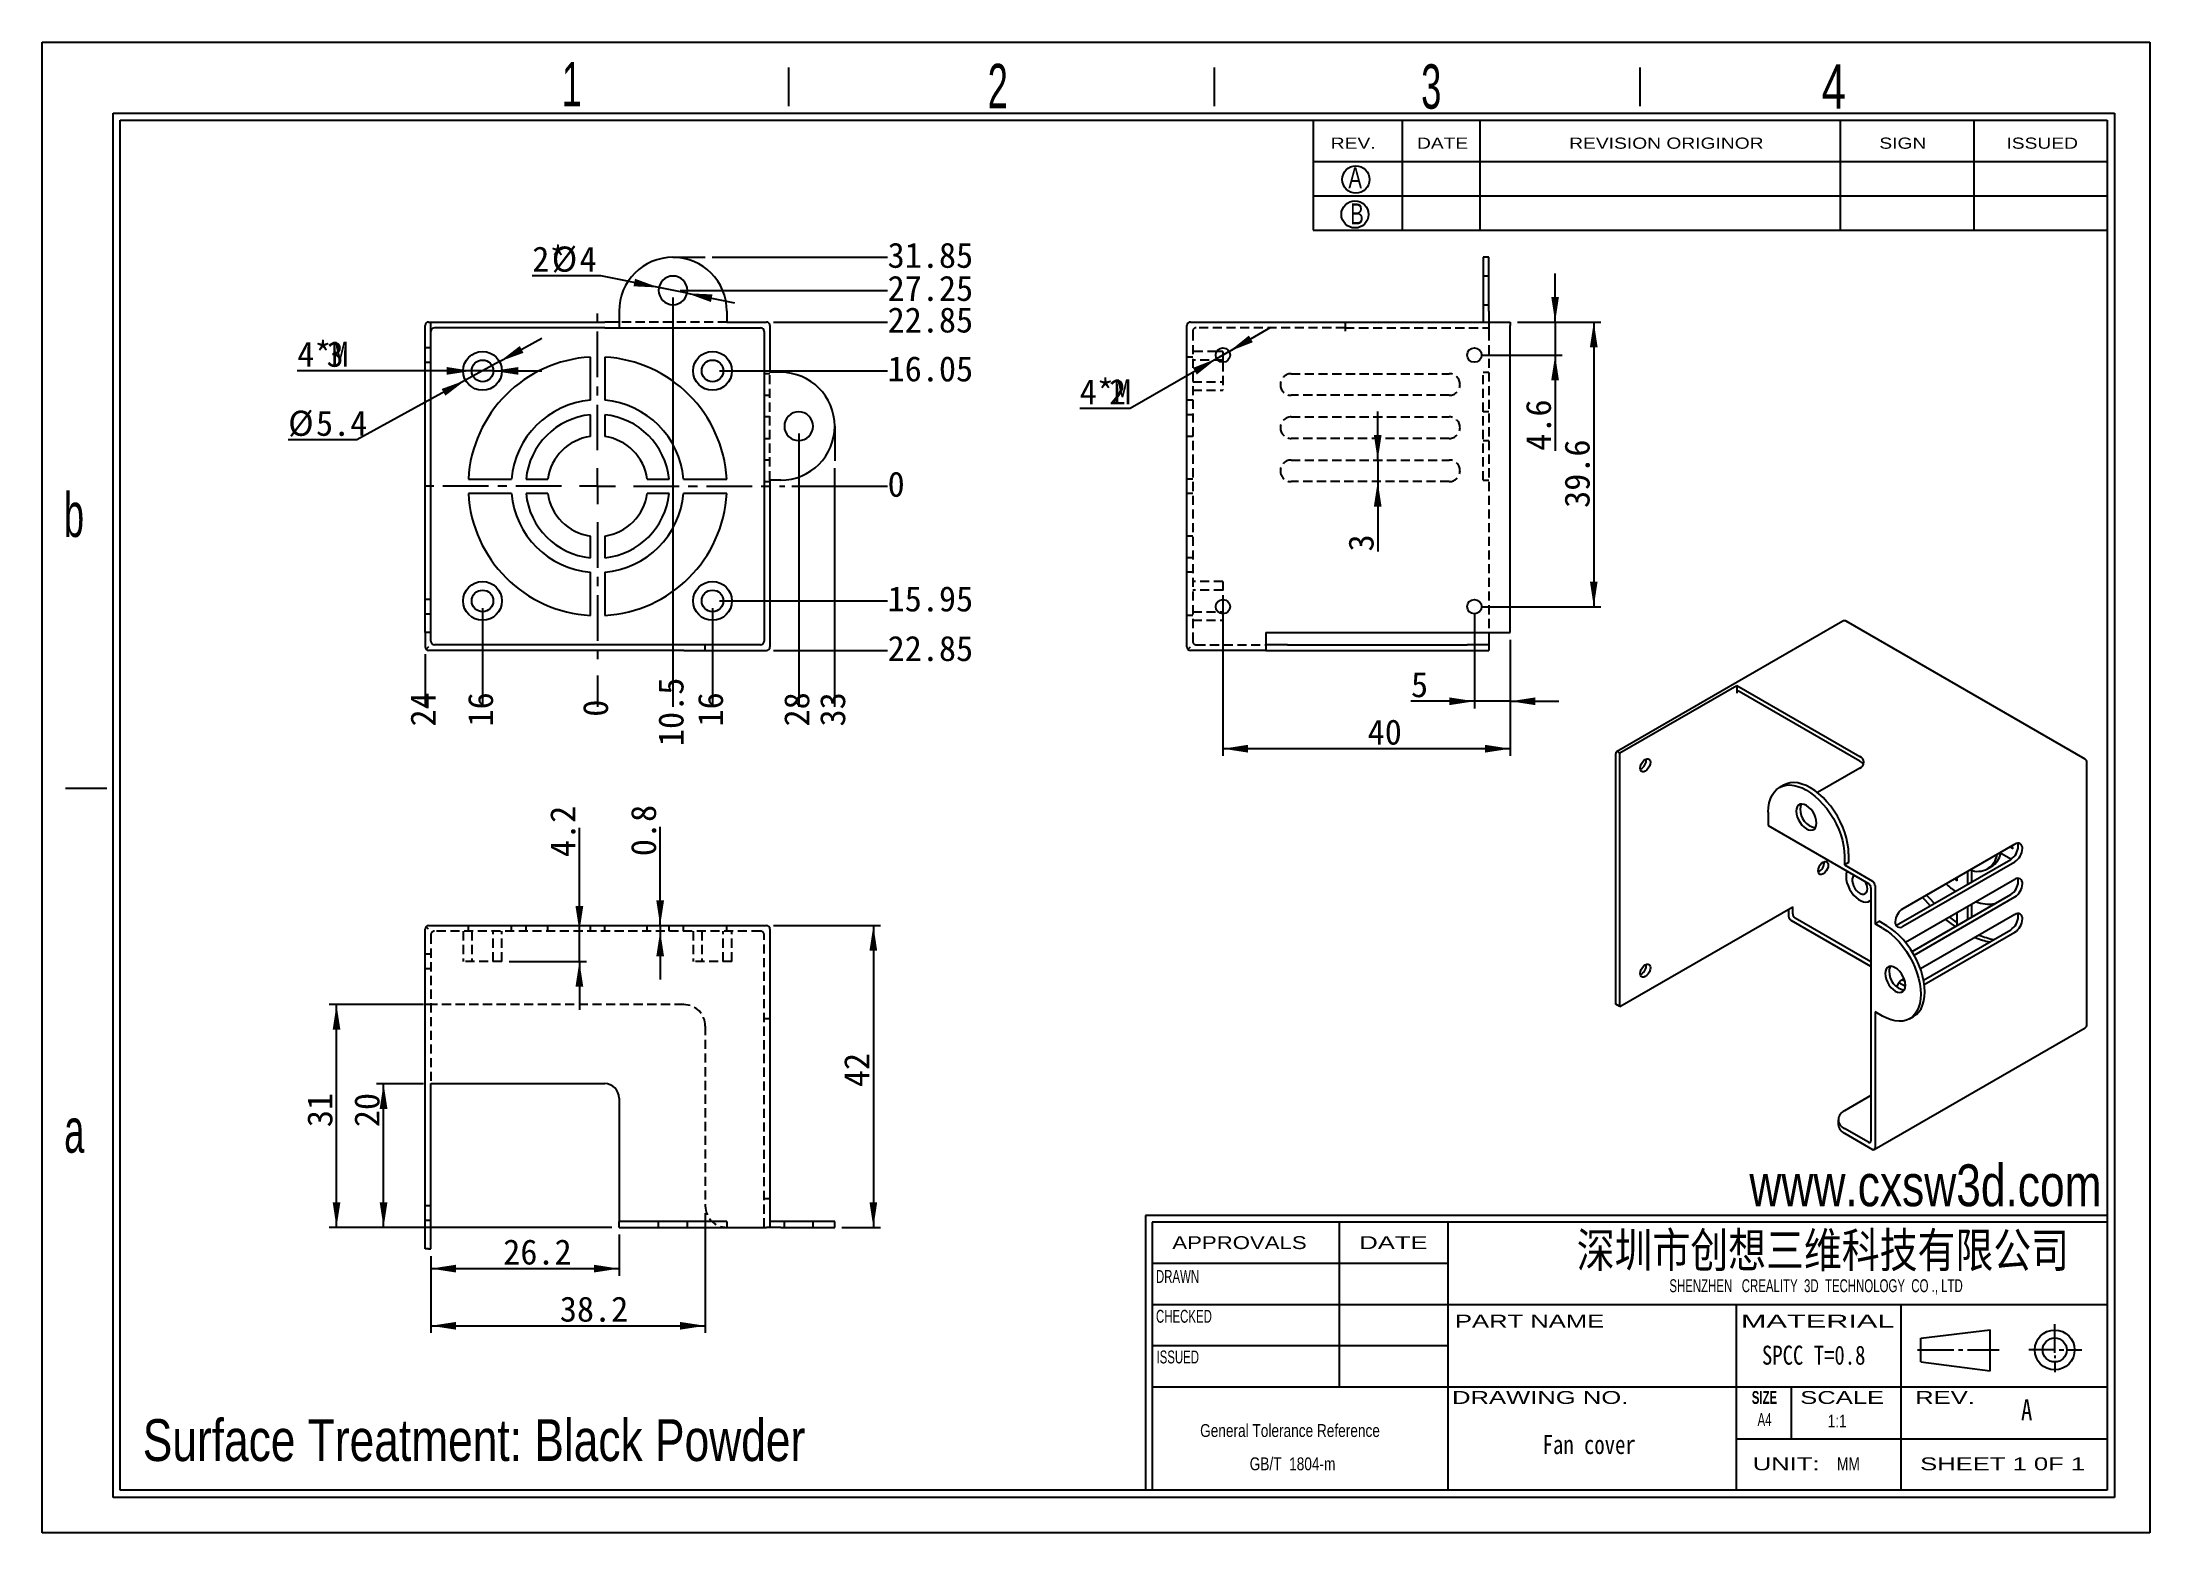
# Model space of a CAD drawing. Extents: x 2 to 295, y 1 to 209.
import ezdxf

# ---------------------------------------------------------------- set-up
doc = ezdxf.new("R2010")
doc.units = 0
for name, pattern in [('SLD-中心线', [34.29, 30.48, -1.27, 1.27, -1.27]), ('SLD-实线', [0]), ('SLD-点画线', [10.16, 6.35, -1.27, 1.27, -1.27]), ('SLD-虚线', [1.905, 1.27, -0.635])]:
    doc.linetypes.add(name, pattern=pattern)
doc.layers.get('0').update_dxf_attribs({"linetype": 'CONTINUOUS'})
for name, color, linetype in [('DIM', 5, 'SLD-实线'), ('SLD-0', 179, 'SLD-实线'), ('中心线', 1, 'SLD-点画线')]:
    doc.layers.add(name, color=color, linetype=linetype)
doc.styles.add('SLDTEXTSTYLE0', font='arial.ttf', dxfattribs={"width": 0.7584})
doc.styles.add('SLDTEXTSTYLE1', font='arial.ttf', dxfattribs={"width": 0.63516})
doc.styles.add('SLDTEXTSTYLE10', font='', dxfattribs={"width": 0.8})
doc.styles.add('SLDTEXTSTYLE11', font='', dxfattribs={"width": 0.67})
doc.styles.add('SLDTEXTSTYLE12', font='')
doc.styles.add('SLDTEXTSTYLE2', font='GOTHIC.TTF', dxfattribs={"width": 0.7304})
doc.styles.add('SLDTEXTSTYLE3', font='GOTHIC.TTF', dxfattribs={"width": 0.61171})
doc.styles.add('SLDTEXTSTYLE4', font='arialbd.ttf', dxfattribs={"width": 0.63516})
doc.styles.add('SLDTEXTSTYLE5', font='arial.ttf', dxfattribs={"width": 1.422})
doc.styles.add('SLDTEXTSTYLE6', font='arial.ttf', dxfattribs={"width": 1.2324})
doc.styles.add('SLDTEXTSTYLE7', font='arial.ttf', dxfattribs={"width": 1.7064})
doc.styles.add('SLDTEXTSTYLE8', font='', dxfattribs={"width": 0.8, "bigfont": 'bigfont'})
doc.styles.add('SLDTEXTSTYLE9', font='', dxfattribs={"width": 0.8})
doc.styles.get('SLDTEXTSTYLE10').set_extended_font_data('宋体', bold=True)
doc.styles.get('SLDTEXTSTYLE11').set_extended_font_data('宋体')
doc.styles.get('SLDTEXTSTYLE12').set_extended_font_data('宋体')
doc.styles.get('SLDTEXTSTYLE8').set_extended_font_data('宋体', bold=True)
doc.styles.get('SLDTEXTSTYLE9').set_extended_font_data('宋体')
doc.dimstyles.new('SLDDIMSTYLE0', dxfattribs={"dimtxt": 3.5, "dimasz": 3.5, "dimexe": 0, "dimexo": 0.0625, "dimgap": 0.875, "dimtad": 0, "dimtih": 1, "dimtoh": 1, "dimdec": 0, "dimrnd": 1e-09, "dimdsep": 46, "dimtxsty": 'SLDTEXTSTYLE11', "dimblk1": 'NONE', "dimblk2": 'NONE', "dimsah": 1, "dimcen": 0.09, "dimadec": 0, "dimazin": 0, "dimtfac": 1, "dimtdec": 0, "dimtofl": 0, "dimtmove": 0, "dimatfit": 3, "dimldrblk": 'NONE', "dimfxl": 0, "dimtolj": 1, "dimtzin": 12, "dimarcsym": 0})
doc.dimstyles.new('SLDDIMSTYLE1', dxfattribs={"dimtxt": 3.5, "dimasz": 3.5, "dimexe": 0, "dimexo": 0.0625, "dimgap": 0.875, "dimtad": 0, "dimtih": 1, "dimtoh": 1, "dimrnd": 1e-09, "dimzin": 12, "dimdsep": 46, "dimtxsty": 'SLDTEXTSTYLE11', "dimblk1": 'NONE', "dimblk2": 'NONE', "dimsah": 1, "dimcen": 0.09, "dimadec": 0, "dimazin": 0, "dimtfac": 1, "dimtofl": 0, "dimtmove": 0, "dimatfit": 3, "dimldrblk": 'NONE', "dimfxl": 0, "dimtolj": 1, "dimtzin": 12, "dimarcsym": 0})
doc.dimstyles.new('SLDDIMSTYLE2', dxfattribs={"dimtxt": 3.5, "dimasz": 3.5, "dimexe": 0, "dimexo": 0.0625, "dimgap": 0.875, "dimtad": 0, "dimtih": 1, "dimtoh": 1, "dimrnd": 1e-09, "dimzin": 12, "dimdsep": 46, "dimtxsty": 'SLDTEXTSTYLE11', "dimsah": 1, "dimcen": 0, "dimadec": 0, "dimazin": 0, "dimtfac": 1, "dimtmove": 0, "dimatfit": 3, "dimfxl": 0, "dimtolj": 1, "dimtzin": 12, "dimarcsym": 0})
doc.dimstyles.new('SLDDIMSTYLE3', dxfattribs={"dimtxt": 3.5, "dimasz": 3.5, "dimexe": 0, "dimexo": 0.0625, "dimgap": 0.875, "dimtad": 0, "dimtih": 1, "dimtoh": 1, "dimrnd": 1e-09, "dimzin": 12, "dimdsep": 46, "dimtxsty": 'SLDTEXTSTYLE11', "dimsah": 1, "dimcen": 0, "dimadec": 0, "dimazin": 0, "dimtfac": 1, "dimtmove": 0, "dimatfit": 3, "dimfxl": 0, "dimtolj": 1, "dimtzin": 12, "dimarcsym": 0})
doc.dimstyles.new('SLDDIMSTYLE4', dxfattribs={"dimtxt": 3.5, "dimasz": 3.5, "dimexe": 0, "dimexo": 0.0625, "dimgap": 0.875, "dimtad": 2, "dimrnd": 1e-09, "dimzin": 12, "dimdsep": 46, "dimtxsty": 'SLDTEXTSTYLE11', "dimsah": 1, "dimcen": 0.09, "dimadec": 0, "dimazin": 0, "dimtfac": 1, "dimtmove": 0, "dimatfit": 0, "dimfxl": 0, "dimtolj": 1, "dimtzin": 12, "dimarcsym": 0})
doc.dimstyles.new('SLDDIMSTYLE5', dxfattribs={"dimtxt": 3.5, "dimasz": 3.5, "dimexe": 0, "dimexo": 0.0625, "dimgap": 0.875, "dimtad": 2, "dimrnd": 1e-09, "dimzin": 12, "dimdsep": 46, "dimtxsty": 'SLDTEXTSTYLE11', "dimsah": 1, "dimcen": 0.09, "dimadec": 0, "dimazin": 0, "dimtfac": 1, "dimtofl": 0, "dimtmove": 0, "dimatfit": 3, "dimfxl": 0, "dimtolj": 1, "dimtzin": 12, "dimarcsym": 0})
doc.dimstyles.new('SLDDIMSTYLE6', dxfattribs={"dimtxt": 3.5, "dimasz": 3.5, "dimexe": 0, "dimexo": 0.0625, "dimgap": 0.875, "dimtad": 2, "dimrnd": 1e-09, "dimdsep": 46, "dimtxsty": 'SLDTEXTSTYLE11', "dimsah": 1, "dimcen": 0.09, "dimadec": 0, "dimazin": 0, "dimtfac": 1, "dimtmove": 0, "dimatfit": 0, "dimfxl": 0, "dimtolj": 1, "dimtzin": 12, "dimarcsym": 0})

msp = doc.modelspace()

# ---------------------------------------------------------------- texts
at = {"layer": 'SLD-0'}
for s, insert, char_height, attachment_point, style in [('1', (74.111, 205.899), 6.172, 1, 'SLDTEXTSTYLE3'), ('2', (133.388, 205.655), 6.172, 1, 'SLDTEXTSTYLE3'), ('3', (193.707, 205.593), 6.172, 1, 'SLDTEXTSTYLE3'), ('4', (249.441, 205.587), 6.172, 1, 'SLDTEXTSTYLE2'), ('A', (183.578, 191.252), 2.903, 1, 'SLDTEXTSTYLE2'), ('B', (183.832, 186.237), 2.903, 1, 'SLDTEXTSTYLE2'), ('b', (4.835, 146.019), 6.172, 1, 'SLDTEXTSTYLE3'), ('a', (4.88, 60.351), 6.172, 1, 'SLDTEXTSTYLE3'), ('深圳市创想三维科技有限公司', (249.607, 43.039), 4.82808, 2, 'SLDTEXTSTYLE8'), ('SPCC T=0.8', (248.331, 27.336), 2.6458, 2, 'SLDTEXTSTYLE10'), ('A', (277.178, 19.854), 2.91, 1, 'SLDTEXTSTYLE9'), ('Fan cover', (217.087, 14.902), 2.6458, 2, 'SLDTEXTSTYLE10')]:
    msp.add_mtext(s, dxfattribs=dict(at, insert=insert, char_height=char_height, attachment_point=attachment_point, style=style))
at = {"layer": 'SLD-0', "color": 179}
for s, insert, char_height, attachment_point, style in [('REV.', (181.129, 195.4), 1.5536, 1, 'SLDTEXTSTYLE6'), ('DATE', (193.126, 195.4), 1.5536, 1, 'SLDTEXTSTYLE6'), ('REVISION ORIGINOR', (214.308, 195.4), 1.55363, 1, 'SLDTEXTSTYLE6'), ('SIGN', (257.466, 195.4), 1.5536, 1, 'SLDTEXTSTYLE6'), ('ISSUED', (275.148, 195.4), 1.5536, 1, 'SLDTEXTSTYLE6'), ('APPROVALS', (168.427, 42.563), 1.7927, 2, 'SLDTEXTSTYLE6'), ('DATE', (189.85, 42.563), 1.7927, 2, 'SLDTEXTSTYLE5'), ('DRAWN', (159.804, 37.853), 1.7927, 2, 'SLDTEXTSTYLE1'), ('SHENZHEN   CREALITY  3D  TECHNOLOGY  CO ., LTD', (248.66, 36.569), 1.79265, 2, 'SLDTEXTSTYLE1'), ('CHECKED', (160.696, 32.315), 1.7927, 2, 'SLDTEXTSTYLE1'), ('PART NAME', (208.794, 31.645), 1.7927, 2, 'SLDTEXTSTYLE5'), ('MATERIAL', (248.88, 31.645), 1.7927, 2, 'SLDTEXTSTYLE7'), ('ISSUED', (159.837, 26.654), 1.7927, 2, 'SLDTEXTSTYLE1'), ('DRAWING NO.', (210.268, 21.022), 1.79265, 2, 'SLDTEXTSTYLE5'), ('SIZE', (241.479, 21.022), 1.7927, 2, 'SLDTEXTSTYLE4'), ('SCALE', (252.289, 21.022), 1.7927, 2, 'SLDTEXTSTYLE5'), ('REV.', (266.61, 21.022), 1.7927, 2, 'SLDTEXTSTYLE5'), ('A4', (241.49, 17.953), 1.7927, 2, 'SLDTEXTSTYLE1'), ('1:1', (251.596, 17.745), 1.7927, 2, 'SLDTEXTSTYLE0'), ('UNIT:', (244.499, 11.791), 1.7927, 2, 'SLDTEXTSTYLE5'), ('MM', (253.161, 11.791), 1.7927, 2, 'SLDTEXTSTYLE0'), ('SHEET 1 0F 1', (274.62, 11.791), 1.79265, 2, 'SLDTEXTSTYLE5')]:
    msp.add_mtext(s, dxfattribs=dict(at, insert=insert, char_height=char_height, attachment_point=attachment_point, style=style))
at = {"layer": 'SLD-0', "color": 5, "char_height": 5.82083, "attachment_point": 1, "style": 'SLDTEXTSTYLE0'}
for s, insert in [('www.cxsw3d.com', (239.388, 52.556)), ('Surface Treatment: Black Powder', (15.809, 17.106))]:
    msp.add_mtext(s, dxfattribs=dict(at, insert=insert))

# ---------------------------------------------------------------- blocks, each defined once
blk = doc.blocks.new('SW_NOTE_0')
at = {"layer": 'SLD-0', "color": 0, "char_height": 1.7927, "attachment_point": 2, "style": 'SLDTEXTSTYLE0'}
for s, insert in [('General Tolerance Reference ', (13.02, 2.31)), (' GB/T  1804-m', (13.11, -2.32))]:
    blk.add_mtext(s, dxfattribs=dict(at, insert=insert))
blk = doc.blocks.new('_D')
at = {"layer": 'DIM'}
blk.add_line((106.15, 146.89), (119.46, 146.89), dxfattribs=at)
at = {"layer": 'DIM', "insert": (119.46, 148.93), "char_height": 3.5, "attachment_point": 1, "style": 'SLDTEXTSTYLE12'}
blk.add_mtext('0', dxfattribs=at)
blk = doc.blocks.new('_NONE')
blk = doc.blocks.new('_D_1')
at = {"layer": 'DIM'}
blk.add_line((96.09, 130.94), (119.46, 130.94), dxfattribs=at)
at = {"layer": 'DIM', "insert": (119.46, 132.98), "char_height": 3.5, "attachment_point": 1, "style": 'SLDTEXTSTYLE12'}
blk.add_mtext('15.95', dxfattribs=at)
blk = doc.blocks.new('_D_2')
at = {"layer": 'DIM'}
blk.add_line((103.59, 124.04), (119.46, 124.04), dxfattribs=at)
at = {"layer": 'DIM', "insert": (119.46, 126.08), "char_height": 3.5, "attachment_point": 1, "style": 'SLDTEXTSTYLE12'}
blk.add_mtext('22.85', dxfattribs=at)
blk = doc.blocks.new('_D_3')
at = {"layer": 'DIM'}
blk.add_line((96.09, 162.94), (119.46, 162.94), dxfattribs=at)
at = {"layer": 'DIM', "insert": (119.46, 164.98), "char_height": 3.5, "attachment_point": 1, "style": 'SLDTEXTSTYLE12'}
blk.add_mtext('16.05', dxfattribs=at)
blk = doc.blocks.new('_D_4')
at = {"layer": 'DIM'}
blk.add_line((103.59, 169.74), (119.46, 169.74), dxfattribs=at)
at = {"layer": 'DIM', "insert": (119.46, 171.78), "char_height": 3.5, "attachment_point": 1, "style": 'SLDTEXTSTYLE12'}
blk.add_mtext('22.85', dxfattribs=at)
blk = doc.blocks.new('_D_5')
at = {"layer": 'DIM'}
blk.add_line((90.59, 174.14), (119.46, 174.14), dxfattribs=at)
at = {"layer": 'DIM', "insert": (119.46, 176.18), "char_height": 3.5, "attachment_point": 1, "style": 'SLDTEXTSTYLE12'}
blk.add_mtext('27.25', dxfattribs=at)
blk = doc.blocks.new('_D_6')
at = {"layer": 'DIM'}
blk.add_line((95.05, 178.74), (119.46, 178.74), dxfattribs=at)
at = {"layer": 'DIM', "insert": (119.46, 180.78), "char_height": 3.5, "attachment_point": 1, "style": 'SLDTEXTSTYLE12'}
blk.add_mtext('31.85', dxfattribs=at)
blk = doc.blocks.new('_D_7')
at = {"layer": 'DIM'}
blk.add_line((79.09, 120.57), (79.09, 116.19), dxfattribs=at)
at = {"layer": 'DIM', "insert": (77.06, 114.83), "char_height": 3.5, "attachment_point": 1, "rotation": 90, "style": 'SLDTEXTSTYLE12'}
blk.add_mtext('0', dxfattribs=at)
blk = doc.blocks.new('_D_8')
at = {"layer": 'DIM'}
blk.add_line((89.59, 173.14), (89.59, 116.19), dxfattribs=at)
at = {"layer": 'DIM', "insert": (87.56, 110.74), "char_height": 3.5, "attachment_point": 1, "rotation": 90, "style": 'SLDTEXTSTYLE12'}
blk.add_mtext('10.5', dxfattribs=at)
blk = doc.blocks.new('_D_9')
at = {"layer": 'DIM'}
blk.add_line((95.09, 129.94), (95.09, 116.19), dxfattribs=at)
at = {"layer": 'DIM', "insert": (93.06, 113.47), "char_height": 3.5, "attachment_point": 1, "rotation": 90, "style": 'SLDTEXTSTYLE12'}
blk.add_mtext('16', dxfattribs=at)
blk = doc.blocks.new('_D_10')
at = {"layer": 'DIM'}
blk.add_line((107.09, 154.24), (107.09, 116.19), dxfattribs=at)
at = {"layer": 'DIM', "insert": (105.06, 113.47), "char_height": 3.5, "attachment_point": 1, "rotation": 90, "style": 'SLDTEXTSTYLE12'}
blk.add_mtext('28', dxfattribs=at)
blk = doc.blocks.new('_D_11')
at = {"layer": 'DIM'}
blk.add_line((112.09, 149.42), (112.09, 116.19), dxfattribs=at)
at = {"layer": 'DIM', "insert": (110.06, 113.47), "char_height": 3.5, "attachment_point": 1, "rotation": 90, "style": 'SLDTEXTSTYLE12'}
blk.add_mtext('33', dxfattribs=at)
blk = doc.blocks.new('_D_12')
at = {"layer": 'DIM'}
blk.add_line((63.09, 129.94), (63.09, 116.19), dxfattribs=at)
at = {"layer": 'DIM', "insert": (61.06, 113.47), "char_height": 3.5, "attachment_point": 1, "rotation": 90, "style": 'SLDTEXTSTYLE12'}
blk.add_mtext('16', dxfattribs=at)
blk = doc.blocks.new('_D_13')
at = {"layer": 'DIM'}
blk.add_line((55.09, 123.54), (55.09, 116.19), dxfattribs=at)
at = {"layer": 'DIM', "insert": (53.06, 113.47), "char_height": 3.5, "attachment_point": 1, "rotation": 90, "style": 'SLDTEXTSTYLE12'}
blk.add_mtext('24', dxfattribs=at)
blk = doc.blocks.new('_D_14')
at = {"layer": 'DIM'}
for p, q in [((44.34, 162.94), (37.31, 162.94)), ((61.59, 162.94), (44.34, 162.94)), ((64.59, 162.94), (61.59, 162.94)), ((64.59, 162.94), (71.33, 162.94))]:
    blk.add_line(p, q, dxfattribs=at)
for points in [[(61.59, 162.94), (58.09, 163.48), (58.09, 162.4)], [(64.59, 162.94), (68.09, 162.4), (68.09, 163.48)]]:
    blk.add_solid(points, dxfattribs=at)
at = {"layer": 'DIM', "char_height": 3.5, "attachment_point": 1, "style": 'SLDTEXTSTYLE12'}
for s, insert in [('4*M', (37.31, 167.01)), ('3', (41.39, 167.01))]:
    blk.add_mtext(s, dxfattribs=dict(at, insert=insert))
blk = doc.blocks.new('_D_15')
at = {"layer": 'DIM'}
for p, q in [((65.46, 164.24), (71.36, 167.48)), ((60.73, 161.64), (45.6, 153.34)), ((65.46, 164.24), (60.73, 161.64)), ((45.6, 153.34), (36.05, 153.34))]:
    blk.add_line(p, q, dxfattribs=at)
for points in [[(65.46, 164.24), (68.79, 165.45), (68.27, 166.4)], [(60.73, 161.64), (57.4, 160.43), (57.92, 159.49)]]:
    blk.add_solid(points, dxfattribs=at)
at = {"layer": 'DIM', "char_height": 3.5, "attachment_point": 1, "style": 'SLDTEXTSTYLE12'}
for s, insert in [('%%c', (36.05, 157.41)), ('5.4', (39.92, 157.41))]:
    blk.add_mtext(s, dxfattribs=dict(at, insert=insert))
blk = doc.blocks.new('_D_16')
at = {"layer": 'DIM'}
for p, q in [((79.55, 176.18), (70.01, 176.18)), ((87.63, 174.54), (79.55, 176.18)), ((91.55, 173.74), (87.63, 174.54)), ((91.55, 173.74), (98.15, 172.4))]:
    blk.add_line(p, q, dxfattribs=at)
blk.add_arc((89.59, 174.14), 2, 321.9561, 333.4349, dxfattribs=at)
for points in [[(87.63, 174.54), (84.31, 175.76), (84.1, 174.71)], [(91.55, 173.74), (94.88, 172.52), (95.09, 173.58)]]:
    blk.add_solid(points, dxfattribs=at)
at = {"layer": 'DIM', "char_height": 3.5, "attachment_point": 1, "style": 'SLDTEXTSTYLE12'}
for s, insert in [('2*', (70.01, 180.25)), ('%%c', (72.73, 180.25)), ('4', (76.6, 180.25))]:
    blk.add_mtext(s, dxfattribs=dict(at, insert=insert))
blk = doc.blocks.new('SW_CENTERMARKSYMBOL_0')
at = {"layer": '中心线', "color": 0}
for p, q in [((0, 5), (0, 24.43)), ((-5, 0), (-25.01, 0)), ((0, 0), (-2.5, 0)), ((0, 0), (0, 2.5)), ((0, 0), (0, -2.5)), ((0, 0), (2.5, 0)), ((5, 0), (26.06, 0)), ((0, -5), (0, -25.32))]:
    blk.add_line(p, q, dxfattribs=at)
blk = doc.blocks.new('_D_17')
at = {"layer": 'DIM'}
for p, q in [((212.35, 169.74), (212.35, 176.47)), ((207.11, 169.74), (213.35, 169.74)), ((212.35, 169.74), (212.35, 165.14)), ((202.11, 165.14), (213.35, 165.14)), ((212.35, 165.14), (212.35, 151.83))]:
    blk.add_line(p, q, dxfattribs=at)
for points in [[(212.35, 169.74), (212.88, 173.24), (211.81, 173.24)], [(212.35, 165.14), (211.81, 161.64), (212.88, 161.64)]]:
    blk.add_solid(points, dxfattribs=at)
at = {"layer": 'DIM', "insert": (208.27, 151.83), "char_height": 3.5, "attachment_point": 1, "rotation": 90, "style": 'SLDTEXTSTYLE12'}
blk.add_mtext('4.6', dxfattribs=at)
blk = doc.blocks.new('_D_18')
at = {"layer": 'DIM'}
for p, q in [((207.11, 169.74), (218.73, 169.74)), ((217.73, 169.74), (217.73, 130.14)), ((202.11, 130.14), (218.73, 130.14))]:
    blk.add_line(p, q, dxfattribs=at)
for points in [[(217.73, 169.74), (217.19, 166.24), (218.26, 166.24)], [(217.73, 130.14), (218.26, 133.64), (217.19, 133.64)]]:
    blk.add_solid(points, dxfattribs=at)
at = {"layer": 'DIM', "insert": (213.65, 143.88), "char_height": 3.5, "attachment_point": 1, "rotation": 90, "style": 'SLDTEXTSTYLE12'}
blk.add_mtext('39.6', dxfattribs=at)
blk = doc.blocks.new('_D_19')
at = {"layer": 'DIM'}
for p, q in [((201.11, 129.14), (201.11, 115.98)), ((206.11, 125.54), (206.11, 115.98)), ((201.11, 116.98), (192.29, 116.98)), ((206.11, 116.98), (201.11, 116.98)), ((206.11, 116.98), (212.85, 116.98))]:
    blk.add_line(p, q, dxfattribs=at)
for points in [[(201.11, 116.98), (197.61, 117.52), (197.61, 116.44)], [(206.11, 116.98), (209.61, 116.44), (209.61, 117.52)]]:
    blk.add_solid(points, dxfattribs=at)
at = {"layer": 'DIM', "insert": (192.29, 121.05), "char_height": 3.5, "attachment_point": 1, "style": 'SLDTEXTSTYLE12'}
blk.add_mtext('5', dxfattribs=at)
blk = doc.blocks.new('_D_20')
at = {"layer": 'DIM'}
for p, q in [((166.11, 129.14), (166.11, 109.38)), ((206.11, 125.54), (206.11, 109.38)), ((206.11, 110.38), (166.11, 110.38))]:
    blk.add_line(p, q, dxfattribs=at)
for points in [[(166.11, 110.38), (169.61, 109.84), (169.61, 110.92)], [(206.11, 110.38), (202.61, 110.92), (202.61, 109.84)]]:
    blk.add_solid(points, dxfattribs=at)
at = {"layer": 'DIM', "insert": (186.26, 114.45), "char_height": 3.5, "attachment_point": 1, "style": 'SLDTEXTSTYLE12'}
blk.add_mtext('40', dxfattribs=at)
blk = doc.blocks.new('_D_21')
at = {"layer": 'DIM'}
for p, q in [((166.98, 165.64), (172.81, 169.01)), ((165.25, 164.64), (153.22, 157.7)), ((166.98, 165.64), (165.25, 164.64)), ((153.22, 157.7), (146.19, 157.7))]:
    blk.add_line(p, q, dxfattribs=at)
for points in [[(166.98, 165.64), (170.28, 166.93), (169.74, 167.86)], [(165.25, 164.64), (161.95, 163.36), (162.49, 162.43)]]:
    blk.add_solid(points, dxfattribs=at)
at = {"layer": 'DIM', "char_height": 3.5, "attachment_point": 1, "style": 'SLDTEXTSTYLE12'}
for s, insert in [('4*M', (146.19, 161.77)), ('2', (150.27, 161.77))]:
    blk.add_mtext(s, dxfattribs=dict(at, insert=insert))
blk = doc.blocks.new('_D_22')
at = {"layer": 'DIM'}
for p, q in [((187.66, 150.54), (187.66, 157.27)), ((187.66, 150.54), (187.66, 147.54)), ((187.66, 147.54), (187.66, 137.82))]:
    blk.add_line(p, q, dxfattribs=at)
for points in [[(187.66, 150.54), (188.2, 154.04), (187.12, 154.04)], [(187.66, 147.54), (187.12, 144.04), (188.2, 144.04)]]:
    blk.add_solid(points, dxfattribs=at)
at = {"layer": 'DIM', "insert": (183.59, 137.82), "char_height": 3.5, "attachment_point": 1, "rotation": 90, "style": 'SLDTEXTSTYLE12'}
blk.add_mtext('3', dxfattribs=at)
blk = doc.blocks.new('_D_23')
at = {"layer": 'DIM'}
for p, q in [((76.57, 84.98), (76.57, 99.38)), ((76.57, 80.78), (76.57, 84.98)), ((66.79, 80.78), (77.57, 80.78)), ((76.57, 80.78), (76.57, 74.05))]:
    blk.add_line(p, q, dxfattribs=at)
for points in [[(76.57, 84.98), (77.11, 88.48), (76.03, 88.48)], [(76.57, 80.78), (76.03, 77.28), (77.11, 77.28)]]:
    blk.add_solid(points, dxfattribs=at)
at = {"layer": 'DIM', "insert": (72.5, 95.3), "char_height": 3.5, "attachment_point": 1, "rotation": 90, "style": 'SLDTEXTSTYLE12'}
blk.add_mtext('4.2', dxfattribs=at)
blk = doc.blocks.new('_D_24')
at = {"layer": 'DIM'}
for p, q in [((82.09, 42.78), (82.09, 37.05)), ((55.89, 39.78), (55.89, 37.05)), ((55.89, 38.05), (82.09, 38.05))]:
    blk.add_line(p, q, dxfattribs=at)
for points in [[(55.89, 38.05), (59.39, 37.51), (59.39, 38.59)], [(82.09, 38.05), (78.59, 38.59), (78.59, 37.51)]]:
    blk.add_solid(points, dxfattribs=at)
at = {"layer": 'DIM', "insert": (65.97, 42.12), "char_height": 3.5, "attachment_point": 1, "style": 'SLDTEXTSTYLE12'}
blk.add_mtext('26.2', dxfattribs=at)
blk = doc.blocks.new('_D_25')
at = {"layer": 'DIM'}
for p, q in [((94.09, 45.78), (94.09, 29.1)), ((55.89, 39.78), (55.89, 29.1)), ((55.89, 30.1), (94.09, 30.1))]:
    blk.add_line(p, q, dxfattribs=at)
for points in [[(55.89, 30.1), (59.39, 29.56), (59.39, 30.63)], [(94.09, 30.1), (90.59, 30.63), (90.59, 29.56)]]:
    blk.add_solid(points, dxfattribs=at)
at = {"layer": 'DIM', "insert": (73.85, 34.17), "char_height": 3.5, "attachment_point": 1, "style": 'SLDTEXTSTYLE12'}
blk.add_mtext('38.2', dxfattribs=at)
blk = doc.blocks.new('_D_26')
at = {"layer": 'DIM'}
for p, q in [((54.89, 63.78), (48.32, 63.78)), ((49.32, 43.78), (49.32, 63.78)), ((81.09, 43.78), (48.32, 43.78))]:
    blk.add_line(p, q, dxfattribs=at)
for points in [[(49.32, 63.78), (48.78, 60.28), (49.86, 60.28)], [(49.32, 43.78), (49.86, 47.28), (48.78, 47.28)]]:
    blk.add_solid(points, dxfattribs=at)
at = {"layer": 'DIM', "insert": (45.25, 57.73), "char_height": 3.5, "attachment_point": 1, "rotation": 90, "style": 'SLDTEXTSTYLE12'}
blk.add_mtext('20', dxfattribs=at)
blk = doc.blocks.new('_D_27')
at = {"layer": 'DIM'}
for p, q in [((54.89, 74.78), (41.77, 74.78)), ((42.77, 43.78), (42.77, 74.78)), ((81.09, 43.78), (41.77, 43.78))]:
    blk.add_line(p, q, dxfattribs=at)
for points in [[(42.77, 74.78), (42.24, 71.28), (43.31, 71.28)], [(42.77, 43.78), (43.31, 47.28), (42.24, 47.28)]]:
    blk.add_solid(points, dxfattribs=at)
at = {"layer": 'DIM', "insert": (38.7, 57.73), "char_height": 3.5, "attachment_point": 1, "rotation": 90, "style": 'SLDTEXTSTYLE12'}
blk.add_mtext('31', dxfattribs=at)
blk = doc.blocks.new('_D_28')
at = {"layer": 'DIM'}
for p, q in [((103.59, 85.78), (118.48, 85.78)), ((117.48, 85.78), (117.48, 43.78)), ((113.09, 43.78), (118.48, 43.78))]:
    blk.add_line(p, q, dxfattribs=at)
for points in [[(117.48, 85.78), (116.94, 82.28), (118.01, 82.28)], [(117.48, 43.78), (118.01, 47.28), (116.94, 47.28)]]:
    blk.add_solid(points, dxfattribs=at)
at = {"layer": 'DIM', "insert": (113.4, 63.3), "char_height": 3.5, "attachment_point": 1, "rotation": 90, "style": 'SLDTEXTSTYLE12'}
blk.add_mtext('42', dxfattribs=at)
blk = doc.blocks.new('_D_29')
at = {"layer": 'DIM'}
for p, q in [((87.81, 85.78), (87.81, 99.51)), ((87.81, 85.78), (87.81, 84.98)), ((87.81, 84.98), (87.81, 78.25))]:
    blk.add_line(p, q, dxfattribs=at)
for points in [[(87.81, 85.78), (88.35, 89.28), (87.27, 89.28)], [(87.81, 84.98), (87.27, 81.48), (88.35, 81.48)]]:
    blk.add_solid(points, dxfattribs=at)
at = {"layer": 'DIM', "insert": (83.74, 95.43), "char_height": 3.5, "attachment_point": 1, "rotation": 90, "style": 'SLDTEXTSTYLE12'}
blk.add_mtext('0.8', dxfattribs=at)

# ---------------------------------------------------------------- dimensions: what is measured, and where the dimension line sits
at = {"layer": 'DIM'}
dim = msp.add_diameter_dim_2p(p1=(87.634, 174.54), p2=(91.554, 173.744), text='2*<>', dimstyle='SLDDIMSTYLE3', dxfattribs=at)
dim.commit()
dim.dimension.update_dxf_attribs({"geometry": '_D_16', "text_midpoint": (73.988, 178.718), "dimtype": 163})
for feature_location, offset, dtype, origin, dimstyle, picture, middle in [((94.05, 178.742), (25.414, 0), 0, (105.153, 146.892), 'SLDDIMSTYLE1', '_D_6', (122.867, 178.742)), ((89.594, 174.142), (29.87, 0), 0, (105.153, 146.892), 'SLDDIMSTYLE1', '_D_5', (122.867, 174.142)), ((89.594, 174.142), (0, -57.954), 1, (79.094, 121.574), 'SLDDIMSTYLE1', '_D_8', (89.594, 113.466)), ((102.594, 169.742), (16.87, 0), 0, (105.153, 146.892), 'SLDDIMSTYLE1', '_D_4', (122.867, 169.742)), ((95.094, 162.942), (24.37, 0), 0, (105.153, 146.892), 'SLDDIMSTYLE1', '_D_3', (122.867, 162.942)), ((107.094, 155.242), (0, -39.054), 1, (79.094, 121.574), 'SLDDIMSTYLE1', '_D_10', (107.094, 114.827)), ((112.094, 150.415), (0, -34.227), 1, (79.094, 121.574), 'SLDDIMSTYLE1', '_D_11', (112.094, 114.827)), ((95.094, 130.942), (24.37, 0), 0, (105.153, 146.892), 'SLDDIMSTYLE1', '_D_1', (122.867, 130.942)), ((102.594, 124.042), (16.87, 0), 0, (105.153, 146.892), 'SLDDIMSTYLE1', '_D_2', (122.867, 124.042)), ((105.152983807, 146.892150929), (14.31136409, 0), 0, (105.152983807, 146.892150929), 'SLDDIMSTYLE0', '_D', (120.144903428, 146.892150929)), ((63.094, 130.942), (0, -14.754), 1, (79.094, 121.574), 'SLDDIMSTYLE1', '_D_12', (63.094, 114.827)), ((95.094, 130.942), (0, -14.754), 1, (79.094, 121.574), 'SLDDIMSTYLE1', '_D_9', (95.094, 114.827)), ((55.094, 124.542), (0, -8.354), 1, (79.094, 121.574), 'SLDDIMSTYLE1', '_D_13', (55.094, 114.827)), ((79.094382719, 121.574038544), (0, -5.385590908), 1, (79.094382719, 121.574038544), 'SLDDIMSTYLE0', '_D_7', (79.094382719, 115.507892105))]:
    dim = msp.add_ordinate_dim(feature_location=feature_location, offset=offset, dtype=dtype, origin=origin, dimstyle=dimstyle, dxfattribs=at)
    dim.commit()
    dim.dimension.update_dxf_attribs({"geometry": picture, "text_midpoint": middle})
for base, p1, p2, dimstyle, picture, middle in [((212.345, 165.142), (206.115, 169.742), (201.115, 165.142), 'SLDDIMSTYLE4', '_D_17', (212.345, 153.87)), ((217.727, 130.142), (206.115, 169.742), (201.115, 130.142), 'SLDDIMSTYLE5', '_D_18', (217.727, 146.598)), ((187.661, 147.542), (197.615, 150.542), (197.615, 147.542), 'SLDDIMSTYLE4', '_D_22', (187.661, 138.503)), ((76.569, 84.985), (65.794, 80.785), (56.394, 84.985), 'SLDDIMSTYLE4', '_D_23', (76.569, 97.341)), ((87.81, 84.985), (102.594, 85.785), (101.794, 84.985), 'SLDDIMSTYLE6', '_D_29', (87.81, 97.472)), ((117.476, 43.785), (102.594, 85.785), (112.094, 43.785), 'SLDDIMSTYLE5', '_D_28', (117.476, 64.658)), ((42.774, 74.785), (82.094, 43.785), (55.894, 74.785), 'SLDDIMSTYLE5', '_D_27', (42.774, 59.088)), ((49.322, 63.785), (82.094, 43.785), (55.894, 63.785), 'SLDDIMSTYLE5', '_D_26', (49.322, 59.088))]:
    dim = msp.add_linear_dim(base=base, p1=p1, p2=p2, angle=90, dimstyle=dimstyle, dxfattribs=at)
    dim.commit()
    dim.dimension.update_dxf_attribs({"geometry": picture, "text_midpoint": middle, "dimtype": 160})
dim = msp.add_diameter_dim_2p(p1=(60.727, 161.643), p2=(65.461, 164.241), dimstyle='SLDDIMSTYLE3', dxfattribs=at)
dim.commit()
dim.dimension.update_dxf_attribs({"geometry": '_D_15', "text_midpoint": (40.031, 155.875), "dimtype": 163})
for p1, p2, picture, middle in [((61.594, 162.942), (64.594, 162.942), '_D_14', (40.031, 164.979)), ((165.249, 164.642), (166.981, 165.642), '_D_21', (148.913, 159.736))]:
    dim = msp.add_diameter_dim_2p(p1=p1, p2=p2, text='4*M<>', dimstyle='SLDDIMSTYLE2', override={"dimpost": '<>'}, dxfattribs=at)
    dim.commit()
    dim.dimension.update_dxf_attribs({"geometry": picture, "text_midpoint": middle, "dimtype": 163})
for base, p1, p2, dimstyle, picture, middle in [((166.115, 110.382), (206.115, 126.542), (166.115, 130.142), 'SLDDIMSTYLE5', '_D_20', (187.619, 110.382)), ((201.115, 116.978), (206.115, 126.542), (201.115, 130.142), 'SLDDIMSTYLE4', '_D_19', (192.976, 116.978)), ((94.094, 30.097), (55.894, 40.785), (94.094, 46.785), 'SLDDIMSTYLE5', '_D_25', (76.569, 30.097)), ((82.094, 38.05), (55.894, 40.785), (82.094, 43.785), 'SLDDIMSTYLE5', '_D_24', (68.688, 38.05))]:
    dim = msp.add_linear_dim(base=base, p1=p1, p2=p2, dimstyle=dimstyle, dxfattribs=at)
    dim.commit()
    dim.dimension.update_dxf_attribs({"geometry": picture, "text_midpoint": middle, "dimtype": 160})

# ---------------------------------------------------------------- linework, layer by layer
at = {"color": 7, "linetype": 'SLD-中心线'}
for p, q in [((89.594, 178.742), (94.05, 178.742)), ((112.094, 155.242), (112.094, 150.415))]:
    msp.add_line(p, q, dxfattribs=at)
at = {"color": 7, "linetype": 'SLD-实线'}
for p, q in [((203.115, 178.742), (202.315, 178.742)), ((202.315, 178.742), (202.315, 171.242)), ((203.115, 171.242), (203.115, 178.742)), ((82.094, 171.242), (82.094, 168.942)), ((97.094, 171.242), (97.094, 169.742)), ((202.315, 171.242), (202.315, 169.742)), ((203.115, 171.242), (203.115, 169.742)), ((55.094, 126.542), (55.094, 169.242)), ((55.594, 169.742), (55.894, 169.742)), ((55.894, 126.542), (55.894, 169.742)), ((55.894, 169.742), (80.094, 169.742)), ((80.094, 168.942), (56.394, 168.942)), ((82.094, 169.742), (80.094, 169.742)), ((80.094, 168.942), (82.094, 168.942)), ((82.094, 168.942), (101.794, 168.942)), ((97.094, 169.742), (102.594, 169.742)), ((102.294, 168.442), (102.294, 125.342)), ((103.094, 169.242), (103.094, 162.742)), ((161.115, 124.542), (161.115, 169.242)), ((161.615, 169.742), (206.115, 169.742)), ((206.115, 169.742), (206.115, 169.242)), ((206.115, 126.542), (206.115, 169.242)), ((78.094, 158.85), (78.094, 164.864)), ((80.094, 164.864), (80.094, 158.85)), ((166.115, 165.642), (165.249, 165.642)), ((166.115, 165.642), (166.115, 164.142)), ((104.594, 162.742), (103.094, 162.742)), ((78.094, 153.82), (78.094, 156.842)), ((80.094, 156.842), (80.094, 153.82)), ((61.122, 147.892), (67.136, 147.892)), ((69.145, 147.892), (72.166, 147.892)), ((86.023, 147.892), (89.044, 147.892)), ((91.053, 147.892), (97.067, 147.892)), ((104.594, 147.742), (103.094, 147.742)), ((103.094, 147.742), (103.094, 124.542)), ((67.136, 145.892), (61.122, 145.892)), ((72.166, 145.892), (69.145, 145.892)), ((89.044, 145.892), (86.023, 145.892)), ((97.067, 145.892), (91.053, 145.892)), ((78.094, 136.942), (78.094, 139.964)), ((80.094, 139.964), (80.094, 136.942)), ((78.094, 128.92), (78.094, 134.934)), ((80.094, 134.934), (80.094, 128.92)), ((166.115, 131.142), (166.115, 129.142)), ((55.894, 126.542), (55.094, 126.542)), ((55.094, 126.542), (55.094, 124.542)), ((55.894, 125.342), (55.894, 126.542)), ((172.115, 126.542), (206.115, 126.542)), ((172.115, 126.542), (172.115, 124.542)), ((203.115, 126.542), (203.115, 125.342)), ((252.368, 128.111), (220.902, 109.946)), ((286.102, 108.926), (252.868, 128.111)), ((91.094, 124.042), (55.594, 124.042)), ((91.094, 124.842), (56.394, 124.842)), ((94.094, 124.842), (91.094, 124.842)), ((91.094, 124.042), (94.094, 124.042)), ((94.094, 124.042), (94.094, 124.842)), ((97.094, 124.842), (94.094, 124.842)), ((94.094, 124.042), (97.094, 124.042)), ((101.794, 124.842), (97.094, 124.842)), ((97.094, 124.042), (102.594, 124.042)), ((172.115, 124.042), (161.615, 124.042)), ((175.115, 124.842), (172.115, 124.842)), ((172.115, 124.542), (172.115, 124.042)), ((172.115, 124.042), (175.115, 124.042)), ((175.115, 124.842), (200.115, 124.842)), ((175.115, 124.042), (200.115, 124.042)), ((203.115, 124.842), (200.115, 124.842)), ((200.115, 124.042), (203.115, 124.042)), ((203.115, 125.342), (203.115, 124.842)), ((203.115, 124.842), (203.115, 124.042)), ((221.364, 109.799), (237.627, 119.187)), ((237.627, 119.187), (254.739, 109.309)), ((237.627, 119.187), (237.627, 118.126)), ((254.739, 108.656), (237.981, 118.33)), ((220.798, 74.851), (220.798, 109.717)), ((221.152, 109.921), (221.364, 109.799)), ((221.364, 74.524), (221.364, 109.799)), ((254.739, 107.676), (248.852, 104.278)), ((286.352, 71.993), (286.352, 108.492)), ((244.131, 105.314), (243.565, 104.987)), ((242.011, 101.553), (242.011, 99.675)), ((242.011, 99.675), (255.941, 91.634)), ((276.306, 97.103), (260.75, 88.122)), ((276.058, 96.468), (276.01, 96.932)), ((252.618, 95.43), (252.618, 94.205)), ((253.184, 94.532), (252.618, 94.205)), ((252.618, 94.205), (256.507, 91.96)), ((253.184, 95.757), (253.184, 94.532)), ((260.184, 85.999), (275.74, 94.98)), ((260.75, 85.673), (276.306, 94.653)), ((272.522, 93.651), (273.088, 93.977)), ((275.774, 94.999), (274.218, 95.897)), ((275.633, 96.714), (276.058, 96.468)), ((256.295, 91.021), (256.295, 55.828)), ((256.861, 91.348), (256.861, 86.04)), ((276.306, 92.203), (261.114, 83.433)), ((267.937, 92.271), (268.316, 91.997)), ((268.316, 91.997), (268.316, 92.49)), ((269.73, 93.306), (269.73, 91.51)), ((270.296, 93.455), (270.296, 91.836)), ((221.364, 74.524), (245.405, 88.403)), ((244.84, 88.077), (244.84, 87.097)), ((245.405, 87.423), (245.405, 88.403)), ((256.089, 89.168), (256.295, 89.287)), ((262.019, 82.159), (275.74, 90.08)), ((262.307, 81.673), (276.306, 89.754)), ((269.73, 88.407), (269.73, 86.611)), ((270.296, 88.734), (270.296, 86.937)), ((55.094, 40.785), (55.094, 85.285)), ((55.594, 85.785), (102.594, 85.785)), ((103.094, 85.285), (103.094, 43.785)), ((256.295, 80.075), (245.193, 86.484)), ((256.295, 80.729), (245.759, 86.811)), ((257.426, 86.367), (256.861, 86.04)), ((257.921, 85.428), (256.861, 86.04)), ((258.487, 85.755), (257.426, 86.367)), ((276.306, 87.304), (263.194, 79.735)), ((263.624, 78.187), (275.74, 85.181)), ((268.316, 85.794), (268.316, 87.591)), ((263.722, 77.59), (276.306, 84.855)), ((261.096, 77.304), (260.196, 77.824)), ((261.039, 77.99), (260.614, 78.235)), ((260.906, 78.414), (260.75, 78.324)), ((221.364, 74.524), (220.798, 74.851)), ((257.921, 73.18), (256.861, 73.792)), ((256.861, 73.792), (256.861, 54.849)), ((256.757, 54.62), (286.102, 71.56)), ((261.671, 72.809), (262.237, 73.135)), ((55.894, 63.785), (80.094, 63.785)), ((55.894, 40.785), (55.894, 63.785)), ((82.094, 61.785), (82.094, 44.585)), ((256.295, 62.115), (252.618, 59.992)), ((251.739, 58.767), (251.739, 58.114)), ((255.941, 55.624), (252.618, 57.543)), ((252.618, 56.889), (256.507, 54.644)), ((82.094, 43.785), (82.094, 44.585)), ((97.094, 44.585), (82.094, 44.585)), ((97.094, 44.585), (97.094, 43.785)), ((104.594, 44.585), (103.094, 44.585)), ((112.094, 44.585), (104.594, 44.585)), ((112.094, 43.785), (112.094, 44.585)), ((82.094, 43.785), (97.094, 43.785)), ((97.094, 43.785), (102.594, 43.785)), ((103.094, 43.785), (102.594, 43.785)), ((104.594, 43.785), (103.094, 43.785)), ((104.594, 43.785), (112.094, 43.785)), ((55.594, 40.785), (55.094, 40.785)), ((55.594, 40.785), (55.894, 40.785))]:
    msp.add_line(p, q, dxfattribs=at)
at = {"color": 7, "linetype": 'SLD-虚线'}
for p, q in [((203.115, 176.142), (202.315, 176.142)), ((202.315, 172.142), (203.115, 172.142)), ((97.094, 169.742), (82.094, 169.742)), ((161.915, 168.442), (161.915, 125.342)), ((183.115, 168.942), (162.415, 168.942)), ((183.115, 169.742), (183.115, 168.442)), ((183.115, 168.942), (185.115, 168.942)), ((185.115, 168.942), (203.115, 168.942)), ((203.115, 169.742), (203.115, 168.942)), ((203.115, 168.942), (203.115, 168.442)), ((203.115, 168.442), (203.115, 126.542)), ((55.894, 166.142), (55.094, 166.142)), ((161.915, 164.864), (161.115, 164.864)), ((165.249, 165.642), (161.915, 165.642)), ((166.115, 164.442), (161.915, 164.442)), ((55.094, 164.142), (55.894, 164.142)), ((103.094, 162.542), (102.294, 162.542)), ((103.094, 147.742), (103.094, 162.742)), ((161.915, 161.442), (166.115, 161.442)), ((166.115, 164.142), (166.115, 160.242)), ((175.615, 162.542), (197.615, 162.542)), ((202.315, 162.742), (203.115, 162.742)), ((202.315, 147.742), (202.315, 162.742)), ((102.294, 159.542), (103.094, 159.542)), ((161.915, 158.85), (161.115, 158.85)), ((161.915, 160.242), (166.115, 160.242)), ((197.615, 159.542), (175.615, 159.542)), ((103.094, 156.542), (102.294, 156.542)), ((161.915, 156.842), (161.115, 156.842)), ((175.615, 156.542), (197.615, 156.542)), ((203.115, 157.242), (202.315, 157.242)), ((102.294, 153.542), (103.094, 153.542)), ((161.915, 153.82), (161.115, 153.82)), ((197.615, 153.542), (175.615, 153.542)), ((202.315, 153.242), (203.115, 153.242)), ((103.094, 150.542), (102.294, 150.542)), ((175.615, 150.542), (197.615, 150.542)), ((102.294, 147.542), (103.094, 147.542)), ((161.915, 147.892), (161.115, 147.892)), ((197.615, 147.542), (175.615, 147.542)), ((202.315, 147.742), (203.115, 147.742)), ((161.915, 145.892), (161.115, 145.892)), ((161.915, 139.964), (161.115, 139.964)), ((161.915, 136.942), (161.115, 136.942)), ((161.915, 134.934), (161.115, 134.934)), ((166.115, 133.642), (161.915, 133.642)), ((166.115, 132.442), (161.915, 132.442)), ((166.115, 133.642), (166.115, 131.142)), ((55.894, 131.142), (55.094, 131.142)), ((55.094, 129.142), (55.894, 129.142)), ((161.915, 129.442), (166.115, 129.442)), ((166.115, 129.142), (166.115, 128.242)), ((161.915, 128.92), (161.115, 128.92)), ((161.915, 128.242), (166.115, 128.242)), ((162.415, 124.842), (172.115, 124.842)), ((61.122, 84.985), (61.122, 85.785)), ((67.136, 84.985), (67.136, 85.785)), ((69.145, 84.985), (69.145, 85.785)), ((72.166, 84.985), (72.166, 85.785)), ((78.094, 84.985), (78.094, 85.785)), ((80.094, 84.985), (80.094, 85.785)), ((86.023, 84.985), (86.023, 85.785)), ((89.044, 84.985), (89.044, 85.785)), ((91.053, 84.985), (91.053, 85.785)), ((97.067, 84.985), (97.067, 85.785)), ((55.894, 84.485), (55.894, 63.785)), ((101.794, 84.985), (56.394, 84.985)), ((60.394, 84.985), (60.394, 80.785)), ((61.594, 84.985), (61.594, 80.785)), ((64.594, 80.785), (64.594, 84.985)), ((65.794, 80.785), (65.794, 84.985)), ((92.394, 84.985), (92.394, 80.785)), ((93.594, 84.985), (93.594, 80.785)), ((96.594, 80.785), (96.594, 84.985)), ((97.794, 80.785), (97.794, 84.985)), ((102.294, 43.785), (102.294, 84.485)), ((55.894, 81.785), (55.094, 81.785)), ((55.094, 79.785), (55.894, 79.785)), ((65.794, 80.785), (60.394, 80.785)), ((97.794, 80.785), (92.394, 80.785)), ((55.894, 74.785), (55.094, 74.785)), ((56.394, 74.785), (55.894, 74.785)), ((91.094, 74.785), (56.394, 74.785)), ((94.094, 71.785), (94.094, 46.785)), ((103.094, 72.785), (102.294, 72.785)), ((102.294, 47.785), (103.094, 47.785)), ((55.894, 46.785), (55.094, 46.785)), ((55.094, 44.785), (55.894, 44.785)), ((87.594, 43.785), (87.594, 44.585)), ((91.594, 43.785), (91.594, 44.585)), ((105.094, 43.785), (105.094, 44.585)), ((109.094, 43.785), (109.094, 44.585))]:
    msp.add_line(p, q, dxfattribs=at)
at = {"color": 7, "linetype": 'SLD-虚线', "flags": 128}
for points in [[(55.594, 124.542), (55.497, 124.445), (55.403, 124.351), (55.317, 124.264), (55.241, 124.189)], [(55.594, 85.285), (55.497, 85.382), (55.403, 85.476), (55.317, 85.562), (55.241, 85.638)]]:
    msp.add_lwpolyline(points, dxfattribs=at)
at = {"color": 7, "linetype": 'SLD-实线', "flags": 128}
for points in [[(161.261, 124.189), (161.337, 124.264), (161.424, 124.351), (161.517, 124.445), (161.615, 124.542)], [(224.192, 107.676), (224.227, 107.948), (224.327, 108.233), (224.484, 108.504), (224.681, 108.734), (224.899, 108.9), (225.118, 108.986), (225.315, 108.984), (225.471, 108.894), (225.572, 108.724), (225.606, 108.492), (225.572, 108.22), (225.471, 107.934), (225.315, 107.663), (225.118, 107.433), (224.899, 107.267), (224.681, 107.181), (224.484, 107.183), (224.327, 107.274), (224.227, 107.443), (224.192, 107.676)], [(253.184, 95.757), (253.15, 96.462), (253.051, 97.196), (252.886, 97.951), (252.658, 98.717), (252.371, 99.484), (252.027, 100.243), (251.63, 100.984), (251.187, 101.697), (250.702, 102.375), (250.181, 103.008), (249.632, 103.588), (249.06, 104.108), (248.474, 104.561), (247.88, 104.942), (247.286, 105.247), (246.7, 105.47), (246.129, 105.61), (245.579, 105.664), (245.059, 105.633), (244.574, 105.515), (244.131, 105.314)], [(242.011, 101.553), (242.045, 102.22), (242.144, 102.839), (242.309, 103.404), (242.536, 103.907), (242.824, 104.342), (243.168, 104.704), (243.565, 104.987), (244.008, 105.189), (244.493, 105.306), (245.014, 105.338), (245.563, 105.283), (246.134, 105.144), (246.721, 104.92), (247.315, 104.616), (247.908, 104.235), (248.495, 103.781), (249.066, 103.261), (249.616, 102.681), (250.136, 102.048), (250.621, 101.371), (251.065, 100.657), (251.461, 99.916), (251.805, 99.158), (252.093, 98.391), (252.32, 97.625), (252.485, 96.87), (252.585, 96.135), (252.618, 95.43)], [(248.729, 100.043), (248.693, 100.427), (248.589, 100.833), (248.42, 101.24), (248.196, 101.627), (247.928, 101.977), (247.629, 102.27), (247.315, 102.493), (247, 102.634), (246.701, 102.685), (246.433, 102.646), (246.209, 102.516), (246.04, 102.304), (245.936, 102.019), (245.9, 101.676)], [(245.9, 101.676), (245.936, 101.292), (246.04, 100.887), (246.209, 100.48), (246.433, 100.092), (246.701, 99.743), (247, 99.449), (247.315, 99.227), (247.629, 99.086), (247.928, 99.034), (248.196, 99.074), (248.42, 99.203), (248.589, 99.416), (248.693, 99.7), (248.729, 100.043)], [(248.941, 93.384), (248.976, 93.656), (249.076, 93.942), (249.232, 94.213), (249.43, 94.442), (249.648, 94.608), (249.867, 94.695), (250.064, 94.692), (250.22, 94.602), (250.321, 94.433), (250.355, 94.2), (250.321, 93.928), (250.22, 93.642), (250.064, 93.371), (249.867, 93.142), (249.648, 92.975), (249.43, 92.889), (249.232, 92.891), (249.076, 92.982), (248.976, 93.151), (248.941, 93.384)], [(252.971, 93.359), (252.959, 93.33), (252.863, 92.995), (252.83, 92.608), (252.863, 92.184), (252.959, 91.737), (253.116, 91.283), (253.328, 90.835), (253.589, 90.411), (253.888, 90.024), (254.217, 89.687), (254.563, 89.413), (254.915, 89.209), (255.262, 89.084), (255.59, 89.041), (255.89, 89.083), (256.15, 89.206), (256.295, 89.33)], [(253.952, 92.782), (253.881, 92.721), (253.753, 92.526), (253.687, 92.267), (253.687, 91.96), (253.753, 91.625), (253.881, 91.282), (254.063, 90.953), (254.288, 90.659), (254.54, 90.418), (254.806, 90.245), (255.067, 90.152), (255.308, 90.144), (255.512, 90.221), (255.669, 90.379), (255.767, 90.608), (255.8, 90.894), (255.8, 90.894)], [(263.47, 89.693), (263.827, 89.295), (264.56, 88.525)], [(264.036, 90.019), (264.393, 89.622), (265.125, 88.852)], [(257.921, 85.428), (258.515, 85.047), (259.101, 84.593), (259.673, 84.073), (260.222, 83.493), (260.743, 82.861), (261.228, 82.183), (261.671, 81.47), (262.067, 80.729), (262.412, 79.97), (262.699, 79.203), (262.927, 78.437), (263.092, 77.682), (263.191, 76.947), (263.224, 76.243), (263.191, 75.576), (263.092, 74.957), (262.927, 74.392), (262.699, 73.889), (262.412, 73.454), (262.067, 73.092), (261.671, 72.809), (261.228, 72.607), (260.743, 72.49), (260.222, 72.458), (259.673, 72.512), (259.101, 72.652), (258.515, 72.876), (257.921, 73.18)], [(262.237, 73.135), (262.237, 73.135), (262.633, 73.419), (262.977, 73.78), (263.265, 74.215), (263.493, 74.718), (263.657, 75.283), (263.757, 75.903), (263.79, 76.569), (263.757, 77.274), (263.657, 78.009), (263.493, 78.764), (263.265, 79.529), (262.977, 80.297), (262.633, 81.055), (262.237, 81.796), (261.793, 82.51), (261.308, 83.187), (260.788, 83.82), (260.238, 84.4), (259.667, 84.92), (259.081, 85.373), (258.487, 85.755)], [(266.66, 86.635), (267.391, 86.079), (268.033, 85.631)], [(267.226, 86.961), (267.957, 86.405), (268.316, 86.15)], [(224.192, 79.097), (224.227, 79.369), (224.327, 79.655), (224.484, 79.925), (224.681, 80.155), (224.899, 80.321), (225.118, 80.408), (225.315, 80.405), (225.471, 80.315), (225.572, 80.145), (225.606, 79.913), (225.572, 79.641), (225.471, 79.355), (225.315, 79.084), (225.118, 78.854), (224.899, 78.688), (224.681, 78.602), (224.484, 78.604), (224.327, 78.695), (224.227, 78.864), (224.192, 79.097)], [(261.103, 77.467), (261.068, 77.851), (260.963, 78.257), (260.795, 78.663), (260.571, 79.051), (260.303, 79.401), (260.004, 79.694), (259.689, 79.917), (259.374, 80.057), (259.075, 80.109), (258.807, 80.069), (258.583, 79.94), (258.415, 79.728), (258.31, 79.443), (258.275, 79.1)], [(258.275, 79.1), (258.31, 78.716), (258.415, 78.311), (258.583, 77.904), (258.807, 77.516), (259.075, 77.166), (259.374, 76.873), (259.689, 76.65), (260.004, 76.51), (260.303, 76.458), (260.571, 76.498), (260.795, 76.627), (260.963, 76.839), (261.068, 77.124), (261.103, 77.467)]]:
    msp.add_lwpolyline(points, dxfattribs=at)
at = {"color": 7, "linetype": 'SLD-实线'}
for centre, radius in [((63.094, 162.942), 2.7), ((63.094, 162.942), 1.5), ((95.094, 162.942), 2.7), ((95.094, 162.942), 1.5), ((166.115, 165.142), 1), ((201.115, 165.142), 1), ((63.094, 130.942), 2.7), ((63.094, 130.942), 1.5), ((95.094, 130.942), 2.7), ((95.094, 130.942), 1.5), ((166.115, 130.142), 1), ((201.115, 130.142), 1)]:
    msp.add_circle(centre, radius, dxfattribs=at)
for centre, radius, start, end in [((89.594, 171.242), 7.5, 0, 180), ((89.594, 174.142), 2, 0, 180), ((89.594, 174.142), 2, 180, 0), ((55.594, 169.242), 0.5, 90, 180), ((56.394, 168.442), 0.5, 90, 180), ((101.794, 168.442), 0.5, 0, 90), ((102.594, 169.242), 0.5, 0, 90), ((161.615, 169.242), 0.5, 90, 180), ((79.094, 146.892), 18, 93.18474, 176.81526), ((79.094, 146.892), 18, 3.18474, 86.81526), ((104.594, 155.242), 7.5, 270, 90), ((79.094, 146.892), 12, 94.78019, 175.21981), ((79.094, 146.892), 12, 4.78019, 85.21981), ((79.094, 146.892), 10, 95.73917, 174.26083), ((79.094, 146.892), 10, 5.73917, 84.26083), ((107.094, 155.242), 2, 0, 180), ((79.094, 146.892), 7, 98.21321, 171.78679), ((79.094, 146.892), 7, 8.21321, 81.78679), ((107.094, 155.242), 2, 180, 0), ((79.094, 146.892), 18, 183.18474, 266.81526), ((79.094, 146.892), 12, 184.78019, 265.21981), ((79.094, 146.892), 10, 185.73917, 264.26083), ((79.094, 146.892), 7, 188.21321, 261.78679), ((79.094, 146.892), 7, 278.21321, 351.78679), ((79.094, 146.892), 18, 273.18474, 356.81526), ((79.094, 146.892), 12, 274.78019, 355.21981), ((79.094, 146.892), 10, 275.73917, 354.26083), ((252.618, 127.678), 0.5, 60.00269, 119.99731), ((55.594, 124.542), 0.5, 180, 270), ((56.394, 125.342), 0.5, 180, 270), ((101.794, 125.342), 0.5, 270, 0), ((102.594, 124.542), 0.5, 270, 0), ((161.615, 124.542), 0.5, 180, 225), ((161.615, 124.542), 0.5, 225, 270), ((237.843, 118.161), 0.218, 50.79671, 189.21404), ((221.014, 109.752), 0.218, 50.79671, 189.21404), ((223.62, 108.822), 1.416, 294.37539, 5.62999), ((254.429, 108.493), 0.873, 290.78342, 69.21658), ((254.176, 107.571), 1.222, 29.11172, 62.53693), ((285.852, 108.492), 0.5, 0, 60.00269), ((247.66, 102.064), 1.195, 148.70857, 182.92601), ((249.049, 101.899), 2.585, 177.69921, 259.02557), ((274.498, 96.922), 2.305, 302.60548, 357.39452), ((276.72, 96.595), 0.655, 350.78596, 129.20329), ((275.832, 96.85), 0.97, 358.03802, 23.99525), ((248.369, 94.531), 1.416, 294.37539, 5.62999), ((271.124, 96.074), 2.759, 248.03018, 351.96444), ((271.498, 96.458), 2.947, 302.67099, 347.274), ((275.064, 96.595), 2.305, 302.60548, 357.39452), ((253.665, 90.825), 2.136, 1.84728, 29.39735), ((255.527, 90.986), 0.768, 2.60548, 57.39452), ((256.093, 91.313), 0.768, 2.60548, 57.39452), ((276.628, 102.555), 14.762, 227.99328, 234.47549), ((274.498, 92.022), 2.305, 302.60548, 357.39452), ((276.72, 91.696), 0.655, 350.78596, 129.20329), ((275.064, 91.696), 2.305, 302.60548, 357.39452), ((275.832, 91.951), 0.97, 358.03802, 23.99525), ((261.992, 86.18), 2.305, 122.60548, 177.39452), ((272.797, 94.744), 5.979, 251.398, 277.14855), ((55.594, 85.285), 0.5, 90, 180), ((102.594, 85.285), 0.5, 0, 90), ((245.607, 87.132), 0.768, 182.60548, 237.39452), ((246.173, 87.458), 0.768, 182.60548, 237.39452), ((260.336, 86.18), 0.655, 170.78596, 309.20329), ((259.671, 86.822), 0.97, 276.00864, 301.95884), ((274.498, 87.123), 2.305, 302.60548, 357.39452), ((276.72, 86.797), 0.655, 350.78596, 129.20329), ((275.064, 86.796), 2.305, 302.60548, 357.39452), ((275.832, 87.051), 0.97, 358.03802, 23.99525), ((275.334, 94.922), 11.703, 247.24531, 257.57657), ((275.9, 95.249), 11.703, 247.24531, 257.57657), ((223.62, 80.243), 1.416, 294.37539, 5.62999), ((261.423, 79.323), 2.585, 177.69921, 259.02557), ((260.034, 79.488), 1.195, 148.70857, 182.92601), ((261.987, 76.392), 2.294, 122.63908, 157.63207), ((285.852, 71.993), 0.5, 299.99731, 0), ((80.094, 61.785), 2, 0, 90), ((253.096, 58.767), 1.315, 111.31255, 248.68745), ((253.239, 58.263), 1.507, 185.65338, 245.66676), ((256.079, 55.793), 0.218, 230.79671, 9.21404), ((256.645, 54.814), 0.218, 230.79671, 9.21404)]:
    msp.add_arc(centre, radius, start, end, dxfattribs=at)
at = {"color": 7, "linetype": 'SLD-虚线'}
for centre, radius, start, end in [((162.415, 168.442), 0.5, 90, 180), ((175.615, 161.042), 1.5, 90, 180), ((197.615, 161.042), 1.5, 0, 90), ((175.615, 161.042), 1.5, 180, 270), ((197.615, 161.042), 1.5, 270, 0), ((175.615, 155.042), 1.5, 90, 180), ((197.615, 155.042), 1.5, 0, 90), ((175.615, 155.042), 1.5, 180, 270), ((197.615, 155.042), 1.5, 270, 0), ((175.615, 149.042), 1.5, 90, 180), ((197.615, 149.042), 1.5, 0, 90), ((175.615, 149.042), 1.5, 180, 270), ((197.615, 149.042), 1.5, 270, 0), ((162.415, 125.342), 0.5, 180, 270), ((56.394, 84.485), 0.5, 90, 180), ((101.794, 84.485), 0.5, 0, 90), ((91.094, 71.785), 3, 0, 90), ((97.094, 46.785), 3, 180, 270)]:
    msp.add_arc(centre, radius, start, end, dxfattribs=at)
at = {"layer": 'SLD-0'}
for p, q in [((1.812, 208.674), (295.107, 208.674)), ((1.812, 1.294), (1.812, 208.674)), ((295.107, 208.674), (295.107, 1.294)), ((12.675, 7.219), (12.675, 197.811)), ((12.675, 197.811), (289.181, 197.811)), ((252.017, 197.811), (252.017, 182.514)), ((270.599, 197.811), (270.599, 182.514)), ((289.181, 197.811), (289.181, 7.219)), ((289.181, 7.219), (12.675, 7.219)), ((295.107, 1.294), (1.812, 1.294))]:
    msp.add_line(p, q, dxfattribs=at)
at = {"layer": 'SLD-0', "color": 6, "linetype": 'SLD-实线'}
for p, q in [((105.701, 199.786), (105.701, 205.169)), ((164.952, 199.786), (164.952, 205.169)), ((224.204, 199.786), (224.204, 205.169)), ((11.687, 6.231), (11.687, 198.799)), ((11.687, 198.799), (290.169, 198.799)), ((290.169, 198.799), (290.169, 6.231)), ((10.805, 104.853), (5.068, 104.853)), ((290.169, 6.231), (11.687, 6.231))]:
    msp.add_line(p, q, dxfattribs=at)
at = {"layer": 'SLD-0', "color": 179, "linetype": 'SLD-实线'}
for p, q in [((178.659, 197.811), (178.659, 182.514)), ((191.05, 197.811), (191.05, 182.514)), ((201.886, 197.811), (201.886, 182.514)), ((178.659, 192.074), (289.181, 192.074)), ((178.659, 187.294), (289.181, 187.294)), ((178.659, 182.514), (289.181, 182.514)), ((289.181, 45.462), (155.33, 45.462)), ((155.33, 45.462), (155.33, 7.219)), ((289.181, 44.506), (156.286, 44.506)), ((156.286, 44.506), (156.286, 7.219)), ((182.281, 44.506), (182.281, 21.56)), ((197.398, 44.506), (197.398, 7.219)), ((197.398, 38.77), (156.286, 38.77)), ((289.181, 33.033), (156.286, 33.033)), ((237.553, 33.033), (237.553, 7.219)), ((260.499, 7.219), (260.499, 33.033)), ((263.255, 28.354), (272.888, 29.538)), ((272.888, 23.846), (272.888, 29.538)), ((281.869, 26.35), (281.869, 30.316)), ((197.398, 27.297), (156.286, 27.297)), ((262.786, 26.733), (267.83, 26.733)), ((263.255, 25.106), (263.255, 28.354)), ((268.461, 26.733), (269.091, 26.733)), ((269.722, 26.733), (274.136, 26.733)), ((281.869, 26.733), (278.268, 26.733)), ((282.5, 26.733), (283.13, 26.733)), ((283.761, 26.733), (285.653, 26.733)), ((263.255, 25.106), (272.888, 23.846)), ((281.869, 25.966), (281.869, 25.583)), ((281.869, 25.2), (281.869, 23.667)), ((289.181, 21.56), (156.286, 21.56)), ((245.202, 21.56), (245.202, 14.39)), ((237.553, 14.39), (289.181, 14.39))]:
    msp.add_line(p, q, dxfattribs=at)
at = {"layer": 'SLD-0'}
for centre in [(184.622, 189.564), (184.499, 184.715)]:
    msp.add_circle(centre, 1.894, dxfattribs=at)
at = {"layer": 'SLD-0', "color": 179, "linetype": 'SLD-实线'}
for radius in [2.771, 1.669]:
    msp.add_circle((281.869, 26.733), radius, dxfattribs=at)

# ---------------------------------------------------------------- block references
at = {"layer": 'SLD-0', "color": 179}
msp.add_blockref('SW_NOTE_0', (162.438, 14.111), dxfattribs=at)
at = {"layer": '中心线'}
msp.add_blockref('SW_CENTERMARKSYMBOL_0', (79.094, 146.892), dxfattribs=at)

msp.set_redraw_order([(e.dxf.handle, doc.entitydb.next_handle()) for e in msp.query("TEXT MTEXT ATTDEF DIMENSION ARC_DIMENSION")])  # texts and dimensions are drawn at this point

doc.saveas('drawing.dxf')
